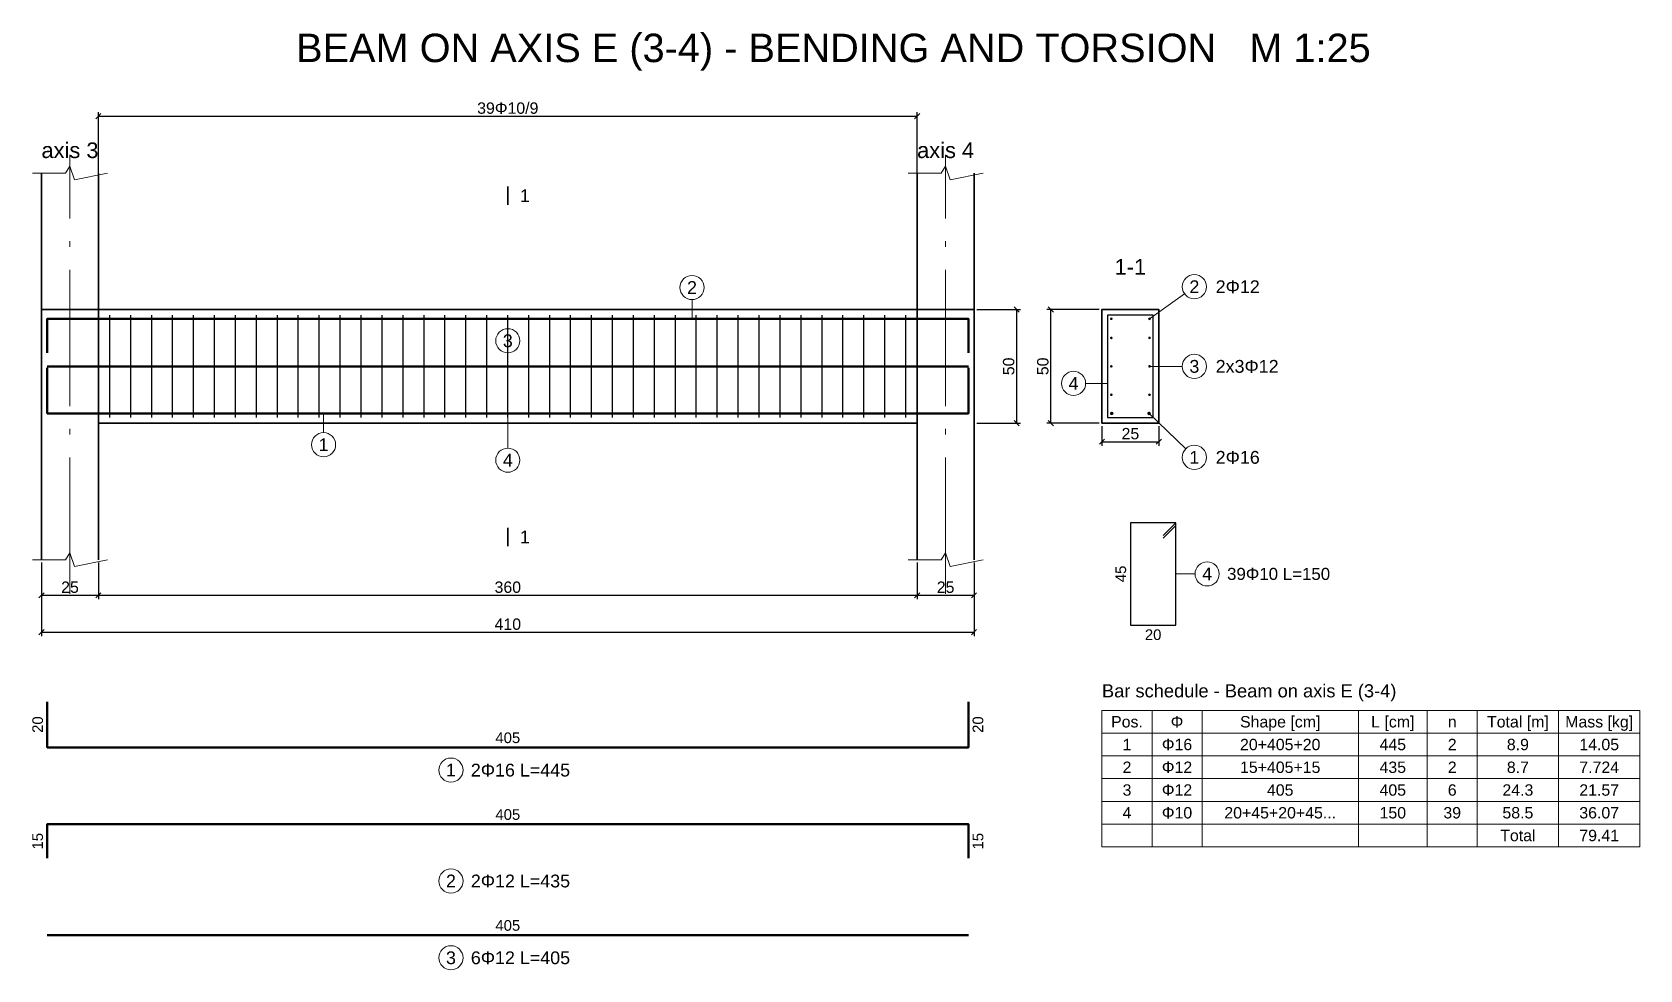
# Model space of a CAD drawing. Header units: millimetres. Extents: x -455 to 11942, y -2742 to 3320.
# Drawn here: x 721 to 1427, y -1831 to -1419 of the extents above; entities that cross this region are included whole.
import ezdxf
from ezdxf.enums import TextEntityAlignment as Align

# ---------------------------------------------------------------- set-up
doc = ezdxf.new("R2010")
doc.units = ezdxf.units.MM
doc.linetypes.add('RC_AXIS', pattern=[82.5, 60, -10, 2.5, -10])
doc.linetypes.add('RC_DASHED', pattern=[21, 15, -6])
for name, color, linetype, lineweight in [('D-AXIS', 2, 'RC_AXIS', 13), ('D-BARS', 1, 'Continuous', 50), ('D-CONCRETE', 7, 'Continuous', 35), ('D-DIM', 3, 'Continuous', 18), ('D-HIDDEN', 8, 'RC_DASHED', 13), ('D-LINKS', 5, 'Continuous', 25), ('D-TEXT', 7, 'Continuous', 18)]:
    doc.layers.add(name, color=color, linetype=linetype, lineweight=lineweight)
doc.styles.add('RC_TEXT', font='arial.ttf')
doc.dimstyles.new('RC_D25', dxfattribs={"dimtxt": 5, "dimasz": 2.25, "dimexe": 1.75, "dimexo": 1.25, "dimgap": 1, "dimtad": 1, "dimdec": 1, "dimdsep": 46, "dimtxsty": 'RC_TEXT', "dimblk": 'OBLIQUE', "dimcen": 2.5, "dimclrd": 3, "dimclre": 3, "dimclrt": 3, "dimazin": 3, "dimtfac": 1, "dimtmove": 2, "dimatfit": 3})

msp = doc.modelspace()

# ---------------------------------------------------------------- texts
at = {"layer": 'D-TEXT', "style": 'RC_TEXT'}
for s, height, p in [('BEAM ON AXIS E (3-4) - BENDING AND TORSION   M 1:25', 12.5, (1072.87, -1426.02)), ('axis 3', 6.875, (737.2, -1471.02)), ('axis 4', 6.875, (1122.2, -1471.02)), ('1', 5.62, (937.2, -1491.02)), ('1-1', 6.875, (1203.45, -1522.27)), ('2', 5.62, (1010.7, -1531.37)), ('2', 5.62, (1231.57, -1531.02)), ('3', 5.62, (929.7, -1554.77)), ('3', 5.62, (1231.57, -1566.02)), ('4', 5.62, (1178.45, -1573.52)), ('1', 5.62, (848.7, -1600.47)), ('4', 5.62, (929.7, -1607.27)), ('1', 5.62, (1231.57, -1606.02)), ('1', 5.62, (937.2, -1641.02)), ('4', 5.62, (1237.2, -1657.27)), ('20', 4.688, (1213.45, -1683.99)), ('Pos.', 5, (1201.95, -1722.27)), ('Φ', 5, (1223.95, -1722.27)), ('Shape [cm]', 5, (1269.32, -1722.27)), ('L [cm]', 5, (1318.82, -1722.27)), ('n', 5, (1344.95, -1722.27)), ('Total [m]', 5, (1373.82, -1722.27)), ('Mass [kg]', 5, (1409.57, -1722.27)), ('405', 4.688, (929.7, -1729.3)), ('1', 5, (1201.95, -1732.27)), ('Φ16', 5, (1223.95, -1732.27)), ('20+405+20', 5, (1269.32, -1732.27)), ('445', 5, (1318.82, -1732.27)), ('2', 5, (1344.95, -1732.27)), ('8.9', 5, (1373.82, -1732.27)), ('14.05', 5, (1409.57, -1732.27)), ('1', 5.62, (904.7, -1743.52)), ('2', 5, (1201.95, -1742.27)), ('Φ12', 5, (1223.95, -1742.27)), ('15+405+15', 5, (1269.32, -1742.27)), ('435', 5, (1318.82, -1742.27)), ('2', 5, (1344.95, -1742.27)), ('8.7', 5, (1373.82, -1742.27)), ('7.724', 5, (1409.57, -1742.27)), ('3', 5, (1201.95, -1752.27)), ('Φ12', 5, (1223.95, -1752.27)), ('405', 5, (1269.32, -1752.27)), ('405', 5, (1318.82, -1752.27)), ('6', 5, (1344.95, -1752.27)), ('24.3', 5, (1373.82, -1752.27)), ('21.57', 5, (1409.57, -1752.27)), ('4', 5, (1201.95, -1762.27)), ('Φ10', 5, (1223.95, -1762.27)), ('20+45+20+45...', 5, (1269.32, -1762.27)), ('150', 5, (1318.82, -1762.27)), ('39', 5, (1344.95, -1762.27)), ('58.5', 5, (1373.82, -1762.27)), ('36.07', 5, (1409.57, -1762.27)), ('405', 4.688, (929.7, -1763.05)), ('Total', 5, (1373.82, -1772.27)), ('79.41', 5, (1409.57, -1772.27)), ('2', 5.62, (904.7, -1792.27)), ('405', 4.688, (929.7, -1811.8)), ('3', 5.62, (904.7, -1826.02))]:
    msp.add_text(s, height=height, dxfattribs=at).set_placement(p, align=Align.MIDDLE_CENTER)
for s, height, p in [('2Φ12', 5.625, (1240.95, -1531.02)), ('2x3Φ12', 5.625, (1240.95, -1566.02)), ('2Φ16', 5.625, (1240.95, -1606.02)), ('39Φ10 L=150', 5.3125, (1245.95, -1657.27)), ('2Φ16 L=445', 5.625, (913.45, -1743.52)), ('2Φ12 L=435', 5.625, (913.45, -1792.27)), ('6Φ12 L=405', 5.625, (913.45, -1826.02))]:
    msp.add_text(s, height=height, dxfattribs=at).set_placement(p, align=Align.MIDDLE_LEFT)
for s, rotation, p in [('45', 90, (1199.23, -1657.27)), ('20', -270, (722.98, -1723.52)), ('20', 90, (1136.42, -1723.52)), ('15', 90, (722.98, -1774.77)), ('15', -270, (1136.42, -1774.77))]:
    msp.add_text(s, height=4.688, rotation=rotation, dxfattribs=at).set_placement(p, align=Align.MIDDLE_CENTER)
msp.add_text('Bar schedule - Beam on axis E (3-4)', height=5.75, dxfattribs=at).set_placement((1190.95, -1713.27), align=Align.BOTTOM_LEFT)

# ---------------------------------------------------------------- blocks, each defined once
blk = doc.blocks.new('_Oblique')
at = {"color": 0, "linetype": 'ByBlock', "lineweight": -2}
blk.add_line((-0.5, -0.5), (0.5, 0.5), dxfattribs=at)

# ---------------------------------------------------------------- dimensions: what is measured, and where the dimension line sits
at = {"layer": 'D-DIM'}
msp.add_linear_dim(base=(749.7, -1456.02), p1=(749.7, -1541.02), p2=(1109.7, -1541.02), text='39Φ10/9', dimstyle='RC_D25', dxfattribs=at).render()
for base, p1, p2 in [((1153.45, -1591.02), (1134.7, -1591.02), (1134.7, -1541.02)), ((1168.45, -1591.02), (1190.95, -1591.02), (1190.95, -1541.02))]:
    msp.add_linear_dim(base=base, p1=p1, p2=p2, angle=90, dimstyle='RC_D25', dxfattribs=at).render()
for base, p1, p2 in [((1190.95, -1599.14), (1190.95, -1591.02), (1215.95, -1591.02)), ((724.7, -1666.64), (724.7, -1651.02), (749.7, -1651.02)), ((724.7, -1682.89), (724.7, -1651.02), (1134.7, -1651.02)), ((749.7, -1666.64), (749.7, -1651.02), (1109.7, -1651.02)), ((1109.7, -1666.64), (1109.7, -1651.02), (1134.7, -1651.02))]:
    msp.add_linear_dim(base=base, p1=p1, p2=p2, dimstyle='RC_D25', dxfattribs=at).render()

# ---------------------------------------------------------------- hatches: boundary and pattern name
at = {"layer": 'D-BARS'}
h = msp.add_hatch(color=7, dxfattribs=at)
h.dxf.hatch_style = 1
edge = h.paths.add_edge_path()
edge.add_arc((1195.05, -1545.12), 0.6, 0, 360)
h = msp.add_hatch(color=7, dxfattribs=at)
h.dxf.hatch_style = 1
edge = h.paths.add_edge_path()
edge.add_arc((1211.85, -1545.12), 0.6, 0, 360)
h = msp.add_hatch(color=7, dxfattribs=at)
h.dxf.hatch_style = 1
edge = h.paths.add_edge_path()
edge.add_arc((1195.05, -1553.52), 0.6, 0, 360)
h = msp.add_hatch(color=7, dxfattribs=at)
h.dxf.hatch_style = 1
edge = h.paths.add_edge_path()
edge.add_arc((1211.85, -1553.52), 0.6, 0, 360)
h = msp.add_hatch(color=7, dxfattribs=at)
h.dxf.hatch_style = 1
edge = h.paths.add_edge_path()
edge.add_arc((1195.05, -1566.02), 0.6, 0, 360)
h = msp.add_hatch(color=7, dxfattribs=at)
h.dxf.hatch_style = 1
edge = h.paths.add_edge_path()
edge.add_arc((1211.85, -1566.02), 0.6, 0, 360)
h = msp.add_hatch(color=7, dxfattribs=at)
h.dxf.hatch_style = 1
edge = h.paths.add_edge_path()
edge.add_arc((1195.05, -1578.52), 0.6, 0, 360)
h = msp.add_hatch(color=7, dxfattribs=at)
h.dxf.hatch_style = 1
edge = h.paths.add_edge_path()
edge.add_arc((1211.85, -1578.52), 0.6, 0, 360)
h = msp.add_hatch(color=7, dxfattribs=at)
h.dxf.hatch_style = 1
edge = h.paths.add_edge_path()
edge.add_arc((1195.25, -1586.72), 0.8, 0, 360)
h = msp.add_hatch(color=7, dxfattribs=at)
h.dxf.hatch_style = 1
edge = h.paths.add_edge_path()
edge.add_arc((1211.65, -1586.72), 0.8, 0, 360)

# ---------------------------------------------------------------- linework, layer by layer
at = {"layer": 'D-AXIS'}
for p, q in [((737.2, -1666.02), (737.2, -1473.02)), ((1122.2, -1666.02), (1122.2, -1473.02))]:
    msp.add_line(p, q, dxfattribs=at)
at = {"layer": 'D-BARS'}
for points in [[(727.2, -1560.12), (727.2, -1545.12), (1132.2, -1545.12), (1132.2, -1560.12)], [(727.2, -1566.02), (1132.2, -1566.02)], [(727.2, -1566.72), (727.2, -1586.72), (1132.2, -1586.72), (1132.2, -1566.72)], [(727.2, -1713.52), (727.2, -1733.52), (1132.2, -1733.52), (1132.2, -1713.52)], [(727.2, -1782.27), (727.2, -1767.27), (1132.2, -1767.27), (1132.2, -1782.27)], [(727.2, -1816.02), (1132.2, -1816.02)]]:
    msp.add_lwpolyline(points, dxfattribs=at)
at = {"layer": 'D-CONCRETE'}
for p, q in [((724.7, -1651.02), (724.7, -1481.02)), ((749.7, -1651.02), (749.7, -1481.02)), ((1109.7, -1651.02), (1109.7, -1481.02)), ((1134.7, -1651.02), (1134.7, -1481.02)), ((929.7, -1495.02), (929.7, -1487.02)), ((724.7, -1541.02), (1134.7, -1541.02)), ((749.7, -1591.02), (1109.7, -1591.02)), ((929.7, -1645.02), (929.7, -1637.02))]:
    msp.add_line(p, q, dxfattribs=at)
msp.add_lwpolyline([(1190.95, -1591.02), (1215.95, -1591.02), (1215.95, -1541.02), (1190.95, -1541.02)], close=True, dxfattribs=at)
at = {"layer": 'D-HIDDEN'}
for points in [[(720.7, -1481.02), (735.2, -1481.02), (737.2, -1478.02), (739.2, -1484.02), (753.7, -1481.02)], [(1105.7, -1481.02), (1120.2, -1481.02), (1122.2, -1478.02), (1124.2, -1484.02), (1138.7, -1481.02)], [(720.7, -1651.02), (735.2, -1651.02), (737.2, -1648.02), (739.2, -1654.02), (753.7, -1651.02)], [(1105.7, -1651.02), (1120.2, -1651.02), (1122.2, -1648.02), (1124.2, -1654.02), (1138.7, -1651.02)]]:
    msp.add_lwpolyline(points, dxfattribs=at)
at = {"layer": 'D-LINKS'}
for p, q in [((754.7, -1588.52), (754.7, -1543.52)), ((763.91, -1588.52), (763.91, -1543.52)), ((773.12, -1588.52), (773.12, -1543.52)), ((782.33, -1588.52), (782.33, -1543.52)), ((791.54, -1588.52), (791.54, -1543.52)), ((800.75, -1588.52), (800.75, -1543.52)), ((809.96, -1588.52), (809.96, -1543.52)), ((819.17, -1588.52), (819.17, -1543.52)), ((828.38, -1588.52), (828.38, -1543.52)), ((837.59, -1588.52), (837.59, -1543.52)), ((846.8, -1588.52), (846.8, -1543.52)), ((856.01, -1588.52), (856.01, -1543.52)), ((865.22, -1588.52), (865.22, -1543.52)), ((874.43, -1588.52), (874.43, -1543.52)), ((883.65, -1588.52), (883.65, -1543.52)), ((892.86, -1588.52), (892.86, -1543.52)), ((902.07, -1588.52), (902.07, -1543.52)), ((911.28, -1588.52), (911.28, -1543.52)), ((920.49, -1588.52), (920.49, -1543.52)), ((929.7, -1588.52), (929.7, -1543.52)), ((938.91, -1588.52), (938.91, -1543.52)), ((948.12, -1588.52), (948.12, -1543.52)), ((957.33, -1588.52), (957.33, -1543.52)), ((966.54, -1588.52), (966.54, -1543.52)), ((975.75, -1588.52), (975.75, -1543.52)), ((984.96, -1588.52), (984.96, -1543.52)), ((994.17, -1588.52), (994.17, -1543.52)), ((1003.38, -1588.52), (1003.38, -1543.52)), ((1012.59, -1588.52), (1012.59, -1543.52)), ((1021.8, -1588.52), (1021.8, -1543.52)), ((1031.01, -1588.52), (1031.01, -1543.52)), ((1040.22, -1588.52), (1040.22, -1543.52)), ((1049.43, -1588.52), (1049.43, -1543.52)), ((1058.65, -1588.52), (1058.65, -1543.52)), ((1067.86, -1588.52), (1067.86, -1543.52)), ((1077.07, -1588.52), (1077.07, -1543.52)), ((1086.28, -1588.52), (1086.28, -1543.52)), ((1095.49, -1588.52), (1095.49, -1543.52)), ((1104.7, -1588.52), (1104.7, -1543.52)), ((1223.45, -1634.77), (1217.85, -1640.37)), ((1223.45, -1635.97), (1217.85, -1641.57))]:
    msp.add_line(p, q, dxfattribs=at)
for points in [[(1193.45, -1588.52), (1213.45, -1588.52), (1213.45, -1543.52), (1193.45, -1543.52)], [(1203.45, -1679.77), (1223.45, -1679.77), (1223.45, -1634.77), (1203.45, -1634.77)]]:
    msp.add_lwpolyline(points, close=True, dxfattribs=at)
at = {"layer": 'D-TEXT'}
for p, q in [((1010.7, -1536.68), (1010.7, -1545.12)), ((1227.25, -1534.11), (1211.85, -1545.12)), ((929.7, -1560.08), (929.7, -1566.02)), ((1226.26, -1566.02), (1211.85, -1566.02)), ((1183.76, -1573.52), (1193.45, -1573.52)), ((848.7, -1595.15), (848.7, -1586.72)), ((929.7, -1601.95), (929.7, -1585.52)), ((1227.76, -1602.32), (1211.65, -1586.72)), ((1231.89, -1657.27), (1223.45, -1657.27)), ((1190.95, -1717.27), (1427.45, -1717.27)), ((1190.95, -1717.27), (1190.95, -1777.27)), ((1212.95, -1717.27), (1212.95, -1777.27)), ((1234.95, -1717.27), (1234.95, -1777.27)), ((1303.7, -1717.27), (1303.7, -1777.27)), ((1333.95, -1717.27), (1333.95, -1777.27)), ((1355.95, -1717.27), (1355.95, -1777.27)), ((1391.7, -1717.27), (1391.7, -1777.27)), ((1427.45, -1717.27), (1427.45, -1777.27)), ((1190.95, -1727.27), (1427.45, -1727.27)), ((1190.95, -1737.27), (1427.45, -1737.27)), ((1190.95, -1747.27), (1427.45, -1747.27)), ((1190.95, -1757.27), (1427.45, -1757.27)), ((1190.95, -1767.27), (1427.45, -1767.27)), ((1190.95, -1777.27), (1427.45, -1777.27))]:
    msp.add_line(p, q, dxfattribs=at)
for centre in [(1010.7, -1531.37), (1231.57, -1531.02), (929.7, -1554.77), (1231.57, -1566.02), (1178.45, -1573.52), (848.7, -1600.47), (929.7, -1607.27), (1231.57, -1606.02), (1237.2, -1657.27), (904.7, -1743.52), (904.7, -1792.27), (904.7, -1826.02)]:
    msp.add_circle(centre, 5.31, dxfattribs=at)

msp.set_redraw_order([(e.dxf.handle, doc.entitydb.next_handle()) for e in msp.query("TEXT MTEXT ATTDEF DIMENSION ARC_DIMENSION")])  # texts and dimensions are drawn at this point

doc.saveas('drawing.dxf')
